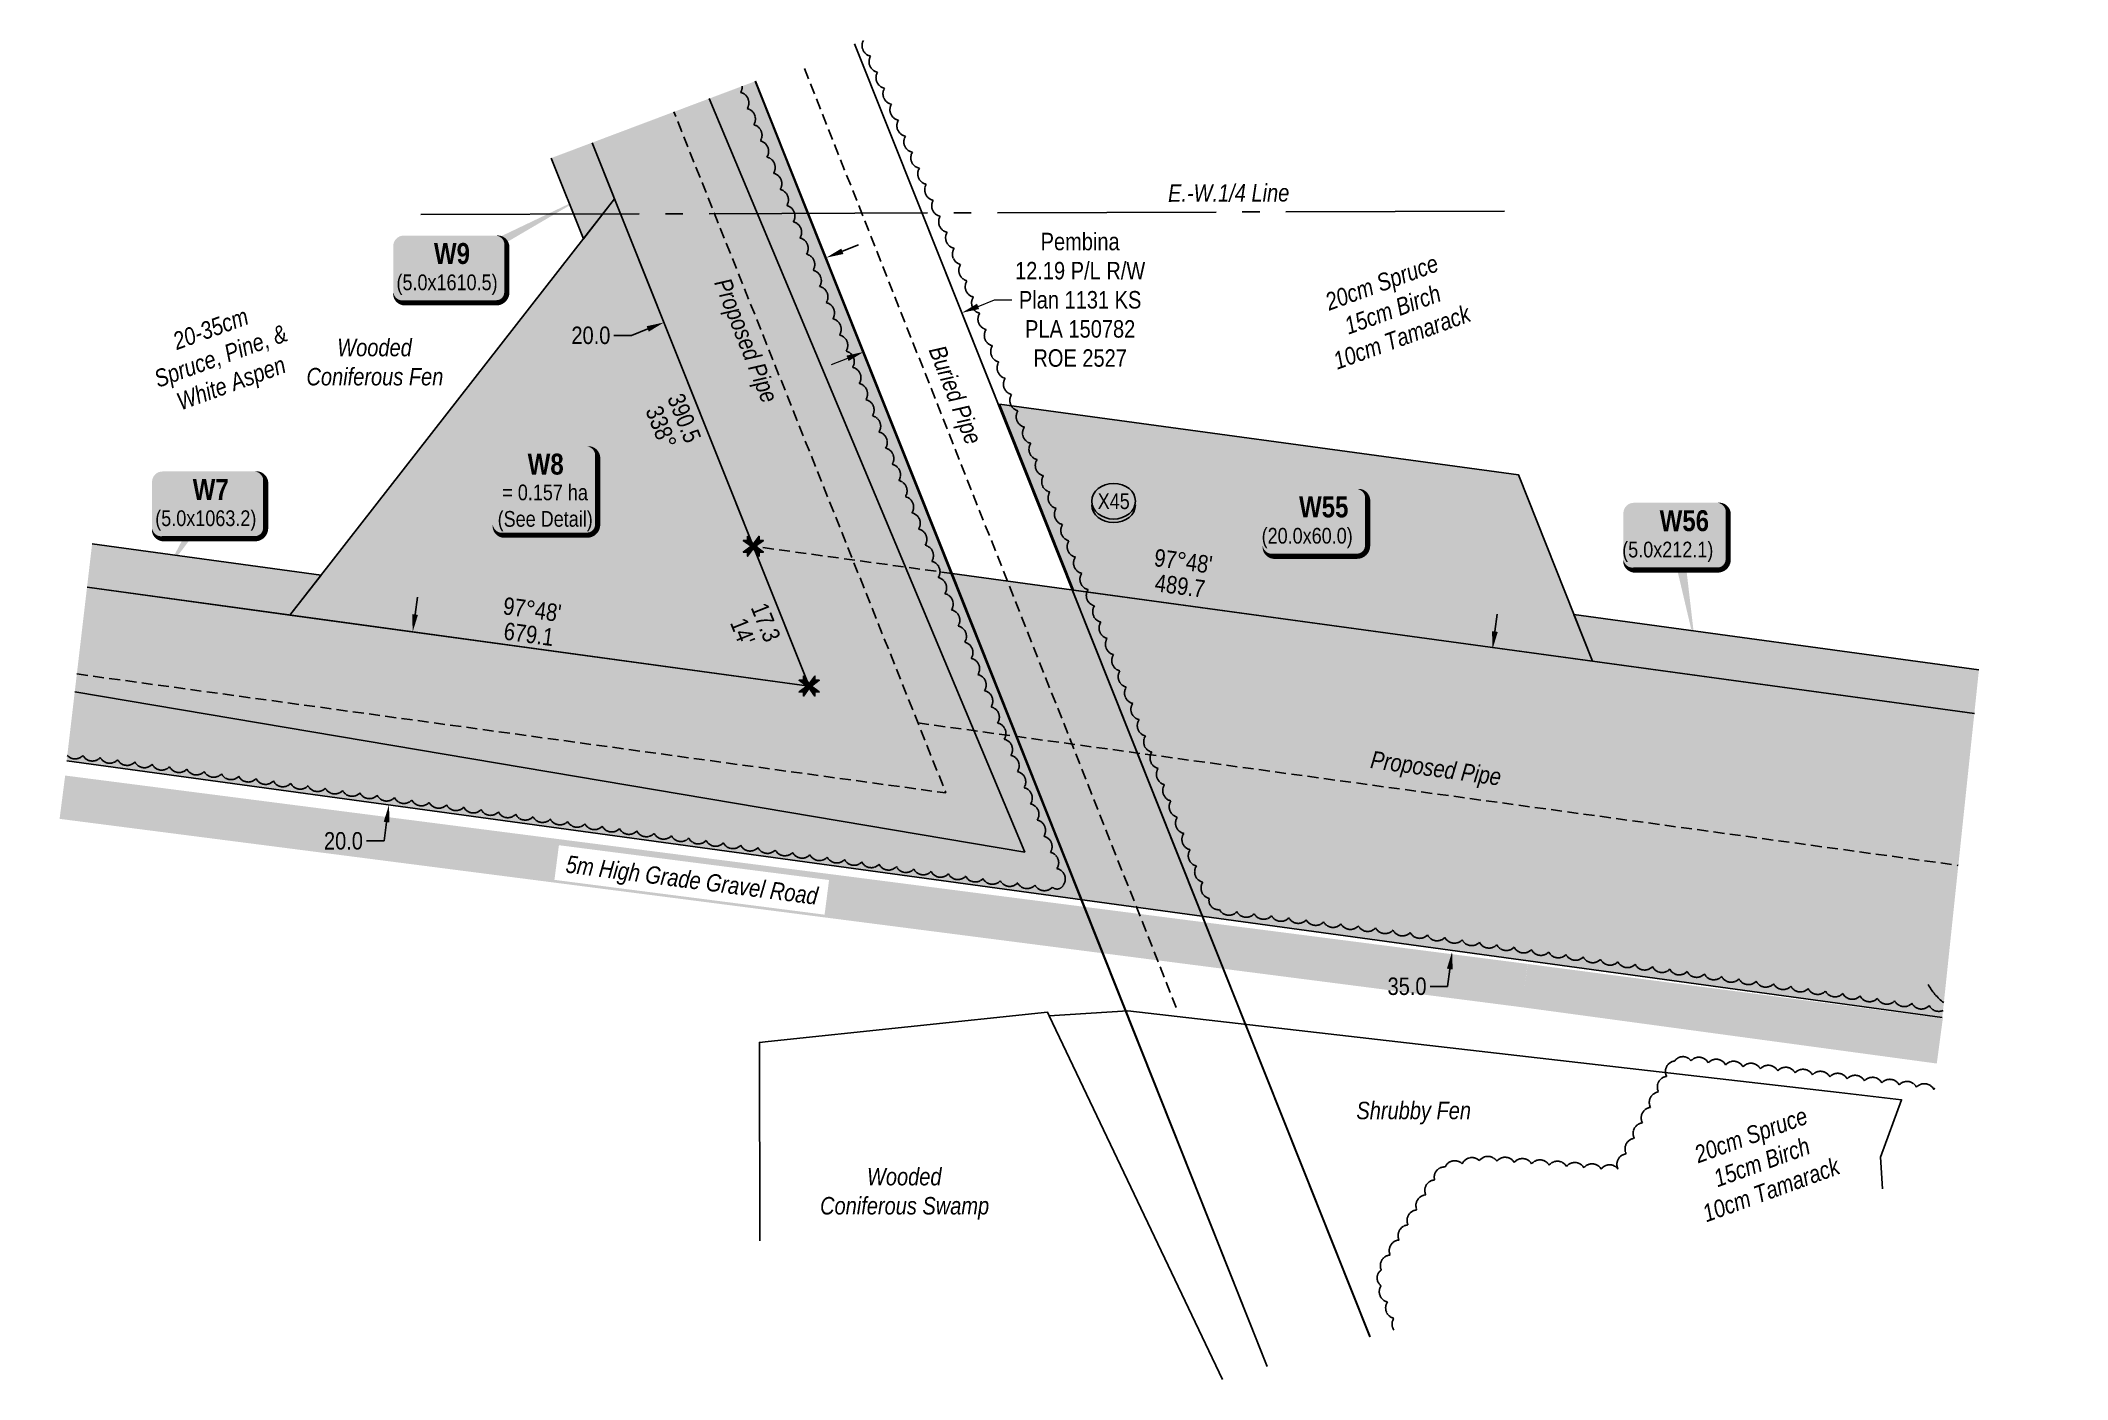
# Model space of a CAD drawing. Extents: x 507565 to 531726, y 6009554 to 6022365.
# Drawn here: x 519786 to 520946, y 6016848 to 6017614 of the extents above; entities that cross this region are included whole.
import ezdxf
from ezdxf.enums import TextEntityAlignment as Align

# ---------------------------------------------------------------- set-up
doc = ezdxf.new("R2010")
doc.units = 0
doc.header["$LTSCALE"] = 5
doc.header["$PDMODE"] = 34
doc.header["$PDSIZE"] = 0.03
for name, pattern in [('0', [1, 1, 0]), ('foc-QUARTERLINE', [33, 25, -3, 2, -3]), ('foc-TRAV', [1.875, 1.25, -0.625]), ('UG_PIPE', [1.875, 1.25, -0.625])]:
    doc.linetypes.add(name, pattern=pattern)
doc.layers.get('Defpoints').update_dxf_attribs({"color": 9})
for name, color, linetype in [('AS-PIPE-UG', 44, 'UG_PIPE'), ('AS-PIPE-UG-T', 44, 'Continuous'), ('AS-ROADS', 254, 'Continuous'), ('F-RW', 190, 'Continuous'), ('L-BD1', 253, 'Continuous'), ('L-MON', 1, 'Continuous'), ('L-QSEC', 8, 'foc-QUARTERLINE'), ('L-SECQ', 8, 'foc-QUARTERLINE'), ('P-CROSSINGS', 250, 'Continuous'), ('P-PROPOSED', 10, 'Continuous'), ('P-PROPOSED-H', 21, 'Continuous'), ('P-TEMP-BLOCKS', 250, 'Continuous'), ('P-TEMP-H', 41, 'Continuous'), ('P-TEMP_WORKSPACE', 46, 'Continuous'), ('P-TRAV', 4, 'foc-TRAV'), ('P-TXT', 4, 'Continuous'), ('T-BUSH', 110, '0'), ('T-BUSH-T', 110, 'Continuous'), ('WETLAND', 143, 'Continuous'), ('WETLAND-T', 146, 'Continuous')]:
    doc.layers.add(name, color=color, linetype=linetype)
doc.layers.add('F-RW-T', color=190, linetype='Continuous', lineweight=9)
doc.layers.add('T-TEXT', color=48, linetype='Continuous', lineweight=18)
doc.styles.add('80', font='ARIALN.TTF', dxfattribs={"height": 10})
doc.styles.add('80CG', font='ARIALN.TTF', dxfattribs={"height": 10})
doc.styles.add('80L', font='ARIALN.TTF', dxfattribs={"height": 10})
doc.styles.add('BOLD', font='ARIALNB.TTF')
doc.styles.add('Crossing', font='ARIALN.TTF', dxfattribs={"height": 10})
doc.styles.get("Standard").update_dxf_attribs({"font": 'ARIALN.TTF'})
doc.dimstyles.new('Compass 5 000', dxfattribs={"dimscale": 5, "dimtxt": 9, "dimasz": 2, "dimexe": 0.2, "dimexo": 0.0625, "dimgap": 0.5, "dimtad": 0, "dimtih": 1, "dimtoh": 1, "dimzin": 0, "dimdsep": 46, "dimtxsty": '80CG', "dimcen": 0.1, "dimse1": 1, "dimse2": 1, "dimclrd": 256, "dimclrt": 256, "dimaunit": 1, "dimadec": 4, "dimazin": 0, "dimtfac": 0.06, "dimtofl": 0, "dimtmove": 0, "dimatfit": 1, "dimfxl": 0.2, "dimtolj": 1, "dimtzin": 0, "dimlwd": -1, "dimarcsym": 0})

msp = doc.modelspace()

# ---------------------------------------------------------------- texts
at = {"layer": 'AS-PIPE-UG-T', "attachment_point": 1, "style": '80L'}
for s, width, insert, char_height, rotation in [('\\pi0.34636;{\\fArial Narrow|b0|i1|c0|p34;Proposed Pipe}', 74.96357435197817, (520180.4039551004, 6017479.488970005), 9.994589999999983, 291.7650821015688), ('\\pi0.31478;{\\fArial Narrow|b0|i1|c0|p34;Buried Pipe}', 59.03587994542974, (520303.1157524424, 6017440.899991605), 9.99458999999999, 291.5875291204611), ('\\pi0.34636;{\\fArial Narrow|b0|i1|c0|p34;Proposed Pipe}', 74.96357435197817, (520547.4516661694, 6017207.638998533), 9.994589999999983, 352.20250080040034)]:
    msp.add_mtext_dynamic_manual_height_columns(s, width=width, gutter_width=50.00000000000011, heights=[0], dxfattribs=dict(at, insert=insert, char_height=char_height, rotation=rotation))
at = {"layer": 'L-BD1', "color": 5}
for s, height, rotation, p in [('390.5', 9.994589999999965, 291.7148854596302, (520154.3274766633, 6017397.962706537)), ('338%%D', 9.994589999999965, 291.7148854596302, (520141.0958690005, 6017392.693227974)), ("97%%d48'", 9.994589999999965, 352.3947254806554, (520439.7912342129, 6017316.05503911)), ('489.7', 9.994589999999965, 352.3947254806554, (520437.9063006479, 6017301.938032654)), ("97%%d48'", 9.994589999999967, 352.2025007445876, (520067.3133562629, 6017288.383892017)), ('679.1', 9.994589999999967, 352.2025007445876, (520065.3810715079, 6017274.273288873))]:
    msp.add_text(s, height=height, rotation=rotation, dxfattribs=at).set_placement(p, align=Align.MIDDLE_CENTER)
at = {"layer": 'L-BD1', "color": 6, "style": '80L'}
for s, p in [('17.3', (520200.944608789, 6017281.029800597)), ("14'", (520187.717622777, 6017275.748731869))]:
    msp.add_text(s, height=9.994589999999992, rotation=291.7650999999788, dxfattribs=at).set_placement(p, align=Align.MIDDLE)
at = {"layer": 'L-SECQ', "insert": (520430.709983368, 6017531.741377724), "char_height": 9.994608100227568, "attachment_point": 1, "rotation": 0.1819939513941735, "style": '80L'}
msp.add_mtext_dynamic_manual_height_columns('\\pi0.34467;{\\fArial Narrow|b0|i1|c0|p34;E.-W.1/4 Line}', width=69.21990012818283, gutter_width=49.97355000000002, heights=[0], dxfattribs=at)
at = {"layer": 'T-BUSH-T', "attachment_point": 1, "rotation": 20.000000000000146, "style": '80L'}
for s, width, insert, char_height in [('\\pi14.737;{\\fArial Narrow|b0|i1|c0|p34;20cm Spruce\\P\\pi20.344;15cm Birch\\P\\pi7.4896;10cm Tamarack }', 95.97219129229055, (520506.0576852227, 6017463.765707816), 9.994589999999992), ('\\pi17.923;{\\fArial Narrow|b0|i1|c0|p34;20-35cm\\P\\pi0.47698;Spruce, Pine, &\\P\\pi8.1605;White Aspen }', 79.52767588992221, (519843.7758275393, 6017440.143995867), 9.99471379999975), ('\\pi14.737;{\\fArial Narrow|b0|i1|c0|p34;20cm Spruce\\P\\pi20.344;15cm Birch\\P\\pi7.4896;10cm Tamarack }', 95.97219129229055, (520717.2594128749, 6016975.68407788), 9.994589999999992)]:
    msp.add_mtext_dynamic_manual_height_columns(s, width=width, gutter_width=50.00084546121528, heights=[0], dxfattribs=dict(at, insert=insert, char_height=char_height))
at = {"layer": 'WETLAND-T', "attachment_point": 1, "style": '80L'}
for s, width, insert, char_height in [('\\pi18.195;{\\fArial Narrow|b0|i1|c0|p34;Wooded \\P\\pi0.58941;Coniferous Fen}', 78.18394679366105, (519937.5568832649, 6017443.347481237), 9.999958177666825), ('\\pi0.47318;{\\fArial Narrow|b0|i1|c0|p34;Shrubby Fen}', 65.41350541476518, (520538.3459003826, 6017006.581285557), 9.994589999999992), ('\\pi27.454;{\\fArial Narrow|b0|i1|c0|p34;Wooded \\P\\pi0.62;Coniferous Swamp}', 96.67947614865426, (520231.3727789345, 6016968.716208131), 9.994589999999992)]:
    msp.add_mtext_dynamic_manual_height_columns(s, width=width, gutter_width=49.99979088833481, heights=[0], dxfattribs=dict(at, insert=insert, char_height=char_height))

# ---------------------------------------------------------------- blocks, each defined once
blk = doc.blocks.new('*U534')
at = {"true_color": 0xff8aff}
h = blk.add_hatch(color=211, dxfattribs=at)
edge = h.paths.add_edge_path()
edge.add_line((-23.99999999999999, -32.34437487338941), (23.99999999999998, -32.34437487338941))
edge.add_arc((23.99999999999998, -26.34437487338941), 6, 270, 360)
edge.add_line((29.99999999999998, -26.34437487338941), (29.99999999999998, 12.5))
edge.add_arc((23.99999999999998, 12.5), 6, 0, 90)
edge.add_line((23.99999999999998, 18.5), (-23.99999999999998, 18.5))
edge.add_arc((-23.99999999999998, 12.5), 6, 90, 180)
edge.add_line((-29.99999999999998, 12.5), (-29.99999999999999, -26.34437487338941))
edge.add_arc((-23.99999999999999, -26.34437487338941), 6, 180, 270)
at = {"color": 250, "flags": 128}
blk.add_lwpolyline([(-23.99999999999999, -32.34437487338941, 3, 3, 0), (23.99999999999998, -32.34437487338941, 3, 3, 0.414213562373095), (29.99999999999998, -26.34437487338941, 3, 3, 0), (29.99999999999998, 12.5, 3, 0, 0.414213562373095), (23.99999999999998, 18.5, 0, 0, 0), (-23.99999999999998, 18.5, 0, 0, 0.414213562373095), (-29.99999999999998, 12.5, 0, 0, 0), (-29.99999999999999, -26.34437487338941, 0, 3, 0.414213562373095)], format="xyseb", close=True, dxfattribs=at)
at = {"flags": 128}
blk.add_lwpolyline([(14.05829575027608, -18.1421236875526, 0, 7.5, 0), (-3.398394867633905e-15, 0, 0, 0, 0)], format="xyseb", dxfattribs=at)
at = {"color": 250}
for tag, p, height, style in [('TEMP_AREA_W1_001', (-9.212824010914055, 2.244292974654144), 12, 'BOLD'), ('ENTER_TEXT_001', (-30.65586630286495, -12.77706553451505), 9, '80')]:
    blk.add_attdef(tag, p, '', height=height, dxfattribs=dict(at, style=style))
blk = doc.blocks.new('*U535')
at = {"true_color": 0xff8aff}
h = blk.add_hatch(color=211, dxfattribs=at)
edge = h.paths.add_edge_path()
edge.add_line((-23.99999999999998, -20), (23.99999999999998, -20))
edge.add_arc((23.99999999999998, -14), 6, 270, 360)
edge.add_line((29.99999999999998, -14), (29.99999999999998, 12.5))
edge.add_arc((23.99999999999998, 12.5), 6, 0, 90)
edge.add_line((23.99999999999998, 18.5), (-23.99999999999998, 18.5))
edge.add_arc((-23.99999999999998, 12.5), 6, 90, 180)
edge.add_line((-29.99999999999998, 12.5), (-29.99999999999998, -14))
edge.add_arc((-23.99999999999998, -14), 6, 180, 270)
at = {"color": 250, "flags": 128}
blk.add_lwpolyline([(-23.99999999999998, -20, 3, 3, 0), (23.99999999999998, -20, 3, 3, 0.414213562373095), (29.99999999999998, -14, 3, 3, 0), (29.99999999999998, 12.5, 3, 0, 0.414213562373095), (23.99999999999998, 18.5, 0, 0, 0), (-23.99999999999998, 18.5, 0, 0, 0.414213562373095), (-29.99999999999998, 12.5, 0, 0, 0), (-29.99999999999998, -14, 0, 3, 0.414213562373095)], format="xyseb", close=True, dxfattribs=at)
at = {"flags": 128}
blk.add_lwpolyline([(16.08799405769185, -14.76280421006894, 0, 7.5, 0), (-3.398394867633904e-15, 0, 0, 0, 0)], format="xyseb", dxfattribs=at)
at = {"color": 250}
for tag, p, height, style in [('TEMP_AREA_W1_001', (-9.212824010914055, 2.244292974654144), 12, 'BOLD'), ('ENTER_TEXT_001', (-30.65586630286495, -12.77706553451505), 9, '80')]:
    blk.add_attdef(tag, p, '', height=height, dxfattribs=dict(at, style=style))
blk = doc.blocks.new('*U498')
at = {"true_color": 0xff8aff}
h = blk.add_hatch(color=211, dxfattribs=at)
edge = h.paths.add_edge_path()
edge.add_line((-23.99999999999998, -20), (23.99999999999998, -20))
edge.add_arc((23.99999999999998, -14), 6, 270, 360)
edge.add_line((29.99999999999998, -14), (29.99999999999998, 12.5))
edge.add_arc((23.99999999999998, 12.5), 6, 0, 90)
edge.add_line((23.99999999999998, 18.5), (-23.99999999999998, 18.5))
edge.add_arc((-23.99999999999998, 12.5), 6, 90, 180)
edge.add_line((-29.99999999999998, 12.5), (-29.99999999999998, -14))
edge.add_arc((-23.99999999999998, -14), 6, 180, 270)
at = {"color": 250, "flags": 128}
blk.add_lwpolyline([(-23.99999999999998, -20, 3, 3, 0), (23.99999999999998, -20, 3, 3, 0.414213562373095), (29.99999999999998, -14, 3, 3, 0), (29.99999999999998, 12.5, 3, 0, 0.414213562373095), (23.99999999999998, 18.5, 0, 0, 0), (-23.99999999999998, 18.5, 0, 0, 0.414213562373095), (-29.99999999999998, 12.5, 0, 0, 0), (-29.99999999999998, -14, 0, 3, 0.414213562373095)], format="xyseb", close=True, dxfattribs=at)
at = {"flags": 128}
blk.add_lwpolyline([(11.27753183540355, -64.26183465403905, 0, 7.499999999999999, 0), (-3.398394867633905e-15, 0, 0, 0, 0)], format="xyseb", dxfattribs=at)
at = {"color": 250}
for tag, p, height, style in [('TEMP_AREA_W1_001', (-9.212824010914055, 2.244292974654144), 12, 'BOLD'), ('ENTER_TEXT_001', (-30.65586630286495, -12.77706553451505), 9, '80')]:
    blk.add_attdef(tag, p, '', height=height, dxfattribs=dict(at, style=style))
blk = doc.blocks.new('*D416')
at = {"layer": 'Defpoints', "color": 0, "transparency": 16777216}
for p in [(520616.7131882549, 6017265.835596819), (520945.6117258493, 6017221.920345018), (520922.4633253374, 6017048.552898321)]:
    blk.add_point(p, dxfattribs=at)
at = {"layer": 'P-TXT', "transparency": 16777216}
for p, q in [((520618.0366646525, 6017275.747630426), (520619.3601410502, 6017285.659664033)), ((520592.2413113454, 6017082.556116516), (520590.9178349476, 6017072.644082908)), ((520590.9178349476, 6017072.644082908), (520580.9178349476, 6017072.644082908))]:
    blk.add_line(p, q, dxfattribs=at)
for points in [[(520616.3846590514, 6017275.968209825), (520619.6886702537, 6017275.527051026), (520616.7131882549, 6017265.835596819)], [(520590.5893057442, 6017082.776695915), (520593.8933169465, 6017082.335537116), (520593.564787743, 6017092.468150123)]]:
    blk.add_solid(points, dxfattribs=at)
at = {"layer": 'P-TXT', "transparency": 16777216, "insert": (520567.7800450433, 6017072.644082907), "char_height": 10, "attachment_point": 5, "style": '80CG'}
blk.add_mtext('\\A1;35.0', dxfattribs=at)
blk = doc.blocks.new('xing2')
h = blk.add_hatch(color=50)
h.dxf.hatch_style = 1
edge = h.paths.add_edge_path()
edge.add_ellipse((0, 0), major_axis=(-12.5, 0), ratio=0.8162973455633619, start_angle=0, end_angle=360)
h = blk.add_hatch(color=250)
h.dxf.hatch_style = 1
edge = h.paths.add_edge_path()
edge.add_ellipse((0, -2.047489049626165), major_axis=(-12.5, 0), ratio=0.8162973455633619, start_angle=0, end_angle=180)
edge.add_line((12.5, -2.047489049626165), (12.5, 0))
edge.add_ellipse((0, 0), major_axis=(-12.5, 0), ratio=0.8162973455633619, start_angle=0, end_angle=180, ccw=False)
edge.add_line((-12.5, 0), (-12.5, -2.047489049626165))
at = {"color": 250}
blk.add_ellipse((0, 0), major_axis=(-12.5, 0), ratio=0.8162973455633619, dxfattribs=at)
blk.add_ellipse((0, -2.047489049626165), major_axis=(-12.5, 0), ratio=0.8162973455633619, start_param=0, end_param=3.141592653589793, dxfattribs=at)
at = {"color": 250, "style": 'Crossing'}
blk.add_attdef('CROSSING', text='', height=9, dxfattribs=at).set_placement((0.08916442567715421, 0.0199513138486509), align=Align.MIDDLE_CENTER)
at = {"color": 250, "style": 'Crossing', "flags": 1}
for tag, p in [('OWNER', (0.08916442567715421, -12.49201765665748)), ('DESCRIPTION', (0.08916442567715421, -25.770021277247)), ('LOCATION', (0.08916442567715421, -39.30337514164421)), ('DWG_REF', (0.08916442567715421, -52.83672900604233))]:
    blk.add_attdef(tag, text='', height=9, dxfattribs=at).set_placement(p, align=Align.MIDDLE_CENTER)
blk = doc.blocks.new('TEMP')
h = blk.add_hatch(color=255)
h.dxf.hatch_style = 1
h.paths.add_polyline_path([(-5.274162218071865e-10, 0.2514284397220763), (-0.6656854269836916, 1.152061669657268), (-0.6656854269836914, 0.6656854303339061), (-1.152061663105632, 0.6656854303339061), (-0.2514284404497631, 5.273246284076549e-10), (-1.152061661774314, -0.665685419564579), (-0.6656854224511335, -0.6656854195645793), (-0.6656854224511335, -1.152061655686338), (-5.273248504522599e-10, -0.2514284436956583), (0.6656854183820542, -1.152061663420681), (0.6656854183820542, -0.6656854208922597), (1.152061656810019, -0.6656854053035203), (0.2514284429676993, 5.273251835191672e-10), (1.152061671303363, 0.6656854258011662), (0.6656854287749412, 0.6656854258011663), (0.6656854131859291, 1.15206166422904)])
h.paths.add_polyline_path([(0.5656854229146121, 0.8485281473411305), (0.5656854319800914, 0.5656854258011663), (0.8485281444547581, 0.5656854258011663), (0.08318903393992505, -1.110223024625157e-16), (0.8485281399220184, -0.5656854150320215), (0.5656854183820542, -0.5656854240973189), (0.5656854183820542, -0.8485281365719858), (1.110223024625157e-16, -0.08318903609469996), (-0.5656854224511336, -0.848528132039064), (-0.5656854224511336, -0.5656854195645794), (-0.8485281349258003, -0.5656854195645796), (-0.08318903284889523, 0), (-0.8485281394583577, 0.5656854303339061), (-0.5656854269836913, 0.5656854303339061), (-0.5656854269836913, 0.8485281428085727), (0, 0.08318903069412065)], flags=16)
h = blk.add_hatch(color=1)
h.dxf.hatch_style = 1
h.paths.add_polyline_path([(0, 0.08318903069412048), (-0.5656854269836913, 0.8485281428085726), (-0.5656854269836911, 0.5656854303339061), (-0.8485281394583579, 0.5656854303339061), (-0.08318903284889523, 0), (-0.8485281349258, -0.5656854195645791), (-0.5656854224511336, -0.5656854195645792), (-0.5656854224511336, -0.8485281320390639), (1.110223024625157e-16, -0.08318903609469996), (0.5656854183820542, -0.8485281365719854), (0.5656854183820542, -0.5656854240973188), (0.8485281399220186, -0.5656854150320215), (0.08318903393992516, -5.551115123125783e-17), (0.8485281444547583, 0.5656854258011663), (0.5656854319800915, 0.5656854258011663), (0.5656854229146121, 0.8485281473411305)])
at = {"color": 1}
for p, q in [((-0.0831890328488953, 0), (0.0831890339399252, 0)), ((0, 0.0831890306941205), (0, -0.08318903609469999))]:
    blk.add_line(p, q, dxfattribs=at)
at = {"color": 255, "flags": 128}
blk.add_lwpolyline([(-0.251428440449763, 5.27325e-10), (-1.152061663105632, 0.6656854303339061), (-0.6656854269836914, 0.6656854303339061), (-0.6656854269836914, 1.152061669657268), (-5.274159999999999e-10, 0.2514284397220763), (0.6656854131859291, 1.15206166422904), (0.6656854287749412, 0.6656854258011663), (1.152061671303363, 0.6656854258011663), (0.2514284429676991, 5.27325e-10), (1.152061656810019, -0.6656854053035204), (0.6656854183820542, -0.6656854208922596), (0.6656854183820542, -1.152061663420681), (-5.27325e-10, -0.2514284436956586), (-0.6656854224511335, -1.152061655686338), (-0.6656854224511335, -0.6656854195645793), (-1.152061661774314, -0.6656854195645793)], close=True, dxfattribs=at)
at = {"color": 1, "flags": 128}
blk.add_lwpolyline([(-0.0831890328488953, 0), (-0.8485281394583578, 0.5656854303339061), (-0.5656854269836913, 0.5656854303339061), (-0.5656854269836913, 0.8485281428085727), (0, 0.0831890306941205), (0.5656854229146121, 0.8485281473411305), (0.5656854319800914, 0.5656854258011663), (0.8485281444547581, 0.5656854258011663), (0.0831890339399252, 0), (0.8485281399220184, -0.5656854150320214), (0.5656854183820542, -0.5656854240973189), (0.5656854183820542, -0.8485281365719856), (0, -0.08318903609469999), (-0.5656854224511335, -0.848528132039064), (-0.5656854224511335, -0.5656854195645792), (-0.8485281349258001, -0.5656854195645792)], close=True, dxfattribs=at)
blk = doc.blocks.new('*U536')
at = {"true_color": 0xff8aff}
h = blk.add_hatch(color=211, dxfattribs=at)
edge = h.paths.add_edge_path()
edge.add_line((-26.49999999999998, -20), (26.49999999999998, -20))
edge.add_arc((26.49999999999998, -14), 6, 270, 360)
edge.add_line((32.49999999999998, -14), (32.49999999999998, 12.5))
edge.add_arc((26.49999999999998, 12.5), 6, 0, 90)
edge.add_line((26.49999999999998, 18.5), (-26.49999999999998, 18.5))
edge.add_arc((-26.49999999999998, 12.5), 6, 90, 180)
edge.add_line((-32.49999999999998, 12.5), (-32.49999999999998, -14))
edge.add_arc((-26.49999999999998, -14), 6, 180, 270)
at = {"flags": 128}
blk.add_lwpolyline([(78.06268342322748, 41.44848096341246, 0, 7.5, 0), (-3.398394867633905e-15, 0, 0, 0, 0)], format="xyseb", dxfattribs=at)
at = {"color": 250, "flags": 128}
blk.add_lwpolyline([(-26.49999999999998, -20, 3, 3, 0), (26.49999999999998, -20, 3, 3, 0.414213562373095), (32.49999999999998, -14, 3, 3, 0), (32.49999999999998, 12.5, 3, 0, 0.414213562373095), (26.49999999999998, 18.5, 0, 0, 0), (-26.49999999999998, 18.5, 0, 0, 0.414213562373095), (-32.49999999999998, 12.5, 0, 0, 0), (-32.49999999999998, -14, 0, 3, 0.414213562373095)], format="xyseb", close=True, dxfattribs=at)
at = {"color": 250}
for tag, p, height, style in [('TEMP_AREA_W1_001', (-9.212824010914055, 2.244292974654144), 12, 'BOLD'), ('ENTER_TEXT_001', (-30.65586630286495, -12.77706553451505), 9, '80')]:
    blk.add_attdef(tag, p, '', height=height, dxfattribs=dict(at, style=style))
blk = doc.blocks.new('*U435')
at = {"true_color": 0xff8aff}
h = blk.add_hatch(color=211, dxfattribs=at)
edge = h.paths.add_edge_path()
edge.add_line((-26.49999999999998, -20), (26.49999999999998, -20))
edge.add_arc((26.49999999999998, -14), 6, 270, 360)
edge.add_line((32.49999999999998, -14), (32.49999999999998, 12.5))
edge.add_arc((26.49999999999998, 12.5), 6, 0, 90)
edge.add_line((26.49999999999998, 18.5), (-26.49999999999998, 18.5))
edge.add_arc((-26.49999999999998, 12.5), 6, 90, 180)
edge.add_line((-32.49999999999998, 12.5), (-32.49999999999998, -14))
edge.add_arc((-26.49999999999998, -14), 6, 180, 270)
at = {"color": 250, "flags": 128}
blk.add_lwpolyline([(-26.49999999999998, -20, 3, 3, 0), (26.49999999999998, -20, 3, 3, 0.414213562373095), (32.49999999999998, -14, 3, 3, 0), (32.49999999999998, 12.5, 3, 0, 0.414213562373095), (26.49999999999998, 18.5, 0, 0, 0), (-26.49999999999998, 18.5, 0, 0, 0.414213562373095), (-32.49999999999998, 12.5, 0, 0, 0), (-32.49999999999998, -14, 0, 3, 0.414213562373095)], format="xyseb", close=True, dxfattribs=at)
at = {"flags": 128}
blk.add_lwpolyline([(-24.67763819515732, -38.87102125945903, 0, 7.5, 0), (-3.398394867633905e-15, 0, 0, 0, 0)], format="xyseb", dxfattribs=at)
at = {"color": 250}
for tag, p, height, style in [('TEMP_AREA_W1_001', (-9.212824010914055, 2.244292974654144), 12, 'BOLD'), ('ENTER_TEXT_001', (-30.65586630286495, -12.77706553451505), 9, '80')]:
    blk.add_attdef(tag, p, '', height=height, dxfattribs=dict(at, style=style))
blk = doc.blocks.new('*D417')
at = {"layer": 'Defpoints', "color": 0, "transparency": 16777216}
for p in [(520312.5218920773, 6017459.655151341), (520313.0942219545, 6017458.218124419), (520256.3932805769, 6017437.30060752)]:
    blk.add_point(p, dxfattribs=at)
at = {"layer": 'F-RW-T', "transparency": 16777216}
for p, q in [((520322.3845091921, 6017461.918200504), (520331.6747964297, 6017465.61827659)), ((520331.6747964297, 6017465.61827659), (520341.6747964297, 6017465.61827659)), ((520247.6753232165, 6017432.163504511), (520238.3850359789, 6017428.463428425))]:
    blk.add_line(p, q, dxfattribs=at)
for points in [[(520321.7678298443, 6017463.466581711), (520323.0011885399, 6017460.369819297), (520313.0942219545, 6017458.218124419)], [(520247.0586438687, 6017433.711885718), (520248.2920025643, 6017430.615123305), (520256.9656104541, 6017435.863580598)]]:
    blk.add_solid(points, dxfattribs=at)
at = {"layer": 'F-RW-T', "transparency": 16777216, "insert": (520380.760744588, 6017465.61827659), "char_height": 10, "attachment_point": 5, "style": '80CG'}
blk.add_mtext('\\A1;Pembina\\P12.19 P/L R/W\\PPlan 1131 KS\\PPLA 150782\\PROE 2527', dxfattribs=at)
blk = doc.blocks.new('*D418')
at = {"layer": 'Defpoints', "color": 0, "transparency": 16777216}
for p in [(519970.2384450951, 6017279.514246441), (519956.6784706662, 6017180.491875417), (519985.3400811041, 6017176.566997628)]:
    blk.add_point(p, dxfattribs=at)
at = {"layer": 'P-TXT', "transparency": 16777216}
for p, q in [((520000.2567788222, 6017285.496906284), (520001.6135021116, 6017295.404443916)), ((519983.9833578148, 6017166.659459996), (519982.5084013376, 6017155.888518775)), ((519982.5084013376, 6017155.888518775), (519972.5084013376, 6017155.888518775))]:
    blk.add_line(p, q, dxfattribs=at)
for points in [[(519998.6055225503, 6017285.723026833), (520001.9080350941, 6017285.270785736), (519998.900055533, 6017275.589368653)], [(519982.3321015429, 6017166.885580544), (519985.6346140867, 6017166.433339448), (519985.3400811041, 6017176.566997628)]]:
    blk.add_solid(points, dxfattribs=at)
at = {"layer": 'P-TXT', "transparency": 16777216, "insert": (519959.3023986088, 6017155.888518775), "char_height": 10, "attachment_point": 5, "style": '80CG'}
blk.add_mtext('\\A1;20.0', dxfattribs=at)
blk = doc.blocks.new('*D419')
at = {"layer": 'Defpoints', "color": 0, "transparency": 16777216}
for p in [(520231.3454040058, 6017500.035620218), (520138.5353428978, 6017462.986630413), (520142.6408167833, 6017452.702158848)]:
    blk.add_point(p, dxfattribs=at)
at = {"layer": 'P-TXT', "transparency": 16777216}
for p, q in [((520244.7382317146, 6017493.458581588), (520254.025585538, 6017497.166014522)), ((520133.3534629599, 6017448.994725914), (520124.066109136, 6017445.28729298)), ((520124.066109136, 6017445.28729298), (520114.066109136, 6017445.28729298))]:
    blk.add_line(p, q, dxfattribs=at)
for points in [[(520244.1203262254, 6017495.006473892), (520245.3561372035, 6017491.910689284), (520235.4508778912, 6017489.751148654)], [(520132.7355574707, 6017450.542618218), (520133.9713684488, 6017447.44683361), (520142.6408167833, 6017452.702158848)]]:
    blk.add_solid(points, dxfattribs=at)
at = {"layer": 'P-TXT', "transparency": 16777216, "insert": (520100.8601064081, 6017445.28729298), "char_height": 10, "attachment_point": 5, "style": '80CG'}
blk.add_mtext('\\A1;20.0', dxfattribs=at)

# ---------------------------------------------------------------- dimensions: what is measured, and where the dimension line sits
at = {"layer": 'F-RW-T', "color": 6}
dim = msp.add_aligned_dim(p1=(520256.3932805771, 6017437.30060752), p2=(520312.5218920776, 6017459.655151341), distance=-1.5468056961422139, text='Pembina\\P12.19 P/L R/W\\PPlan 1131 KS\\PPLA 150782\\PROE 2527', dimstyle='Compass 5 000', dxfattribs=at)
dim.commit()
dim.dimension.update_dxf_attribs({"geometry": '*D417', "text_midpoint": (520380.760744588, 6017465.61827659)})
at = {"layer": 'P-TXT', "color": 6}
for base, p1, p2, angle, picture, middle in [((520142.6408167833, 6017452.702158848), (520231.3454040058, 6017500.03562022), (520138.535342898, 6017462.986630413), 201.76146540983638, '*D419', (520100.8601064081, 6017445.28729298)), ((519985.3400811041, 6017176.566997628), (519970.2384450952, 6017279.514246443), (519956.6784706663, 6017180.491875418), 262.2025008005046, '*D418', (519959.3023986088, 6017155.888518775))]:
    dim = msp.add_linear_dim(base=base, p1=p1, p2=p2, angle=angle, text='20.0', dimstyle='Compass 5 000', dxfattribs=at)
    dim.commit()
    dim.dimension.update_dxf_attribs({"geometry": picture, "text_midpoint": middle, "dimtype": 161})
at = {"layer": 'P-TXT'}
dim = msp.add_linear_dim(base=(520616.7131882549, 6017265.835596819), p1=(520922.4633253376, 6017048.552898321), p2=(520945.6117258493, 6017221.920345017), angle=82.39472542201618, text='35.0', dimstyle='Compass 5 000', dxfattribs=at)
dim.commit()
dim.dimension.update_dxf_attribs({"geometry": '*D416', "text_midpoint": (520567.7800450433, 6017072.644082907), "dimtype": 161})

# ---------------------------------------------------------------- hatches: boundary and pattern name
at = {"layer": 'P-PROPOSED-H', "transparency": 33554687}
h = msp.add_hatch(color=256, dxfattribs=at)
h.dxf.hatch_style = 1
h.paths.add_polyline_path([(520195.0812426991, 6017590.862984897), (520101.5346872758, 6017555.618578517), (520225.7430422969, 6017244.525831517), (519812.591164924, 6017301.102227665), (519800.94705109, 6017201.817501573), (520874.0041496567, 6017054.874677788), (520892.336566251, 6017228.916205311), (520307.6248772483, 6017308.985743823)])
at = {"layer": 'P-TEMP-H'}
h = msp.add_hatch(color=256, dxfattribs=at)
h.dxf.hatch_style = 1
h.paths.add_polyline_path([(520101.5348671461, 6017555.618646284), (520078.1483686257, 6017546.807597561), (520096.6112623177, 6017500.565374708), (520114.404680714, 6017523.384869876)])
h = msp.add_hatch(color=256, dxfattribs=at)
h.dxf.hatch_style = 1
h.paths.add_polyline_path([(520225.7430422969, 6017244.525831526), (519928.6844694867, 6017285.204585249), (520114.4046807135, 6017523.384870036)])
h = msp.add_hatch(color=256, dxfattribs=at)
h.dxf.hatch_style = 1
h.paths.add_polyline_path([(520334.5989691302, 6017405.980354859), (520377.0118793164, 6017299.483992213), (520673.9025301804, 6017258.828233403), (520631.470410695, 6017365.517471843)])
h = msp.add_hatch(color=256, dxfattribs=at)
h.dxf.hatch_style = 1
h.paths.add_polyline_path([(519815.5021758822, 6017325.923259972), (519812.5911649, 6017301.102227462), (519928.6844694867, 6017285.20458509), (519946.4522172157, 6017307.991158433)])
h = msp.add_hatch(color=256, dxfattribs=at)
h.dxf.hatch_style = 1
h.paths.add_polyline_path([(520892.336566251, 6017228.916205312), (520894.9566389238, 6017253.790255487), (520663.272186688, 6017285.520410622), (520673.9025301795, 6017258.828233397)])

# ---------------------------------------------------------------- linework, layer by layer
at = {"layer": 'AS-PIPE-UG', "flags": 128}
for points in [[(520435.743769422, 6017060.49911306), (520221.8942529072, 6017600.964999073)], [(519806.7691080918, 6017251.459865355), (520303.9673982432, 6017183.374279942), (520240.192572106, 6017343.104966731), (520148.3075286138, 6017573.24061731)], [(520287.9911494269, 6017223.407435625), (520883.1712975843, 6017141.904362078)]]:
    msp.add_lwpolyline(points, dxfattribs=at)
at = {"layer": 'AS-ROADS', "flags": 128}
for points in [[(519798.4975767529, 6017180.93180843, 24.99999999999971, 24.99999999999971, 0), (520635.163769427, 6017073.079113026, 0, 0, 0)], [(520635.163769427, 6017073.079113026, 24.9865759999999, 26.06430480382926, 0), (520872.5828877019, 6017041.38171573, 24.9865759999999, 26.06430480382926, 0)]]:
    msp.add_lwpolyline(points, format="xyseb", dxfattribs=at)
at = {"layer": 'F-RW'}
for points in [[(520251.7029317115, 6017612.195655133), (520289.1147284429, 6017518.426719408), (520546.5899122562, 6016871.94855033)], [(520251.7046156524, 6017612.19628957), (520289.1167780151, 6017518.426724783), (520546.5902982866, 6016871.948661861)], [(520487.7748978939, 6016854.955822914), (520223.6175295238, 6017518.208590561), (520194.8408027807, 6017590.772397262)], [(520487.7756468276, 6016854.956039294), (520307.6248772483, 6017308.985743832), (520195.0812426993, 6017590.862984912)]]:
    msp.add_lwpolyline(points, dxfattribs=at)
at = {"layer": 'L-QSEC'}
msp.add_line((520623.5085413526, 6017516.470374485), (519992.0829295405, 6017514.38176108), dxfattribs=at)
at = {"layer": 'P-PROPOSED', "flags": 128}
for points in [[(520892.3365662508, 6017228.916205322), (520307.6248772483, 6017308.985743832), (520195.0812426993, 6017590.862984912)], [(520101.5346872754, 6017555.618578526), (520225.7430422969, 6017244.525831526), (519812.591164924, 6017301.102227676)], [(519800.94705109, 6017201.817501584), (520874.0041496566, 6017054.874677798)]]:
    msp.add_lwpolyline(points, dxfattribs=at)
at = {"layer": 'P-TEMP_WORKSPACE', "flags": 128}
for points in [[(520078.148368681, 6017546.807597597), (520096.6112623177, 6017500.565374883), (520114.404680714, 6017523.384870036), (520101.5348671977, 6017555.618646313)], [(519812.5911649149, 6017301.1022276), (519928.6844694867, 6017285.204585249), (519946.4522172157, 6017307.991158592), (519815.5021758992, 6017325.923260132)], [(520894.9566389238, 6017253.790255497), (520663.272186688, 6017285.520410633), (520673.9025301795, 6017258.828233407), (520892.3365662509, 6017228.916205321)]]:
    msp.add_lwpolyline(points, dxfattribs=at)
for points in [[(520225.7430422969, 6017244.525831526), (519928.6844694867, 6017285.204585249), (520114.4046807135, 6017523.384870036)], [(520334.5989691302, 6017405.980354859), (520377.0118793164, 6017299.483992213), (520673.9025301804, 6017258.828233403), (520631.470410695, 6017365.517471843)]]:
    msp.add_lwpolyline(points, close=True, dxfattribs=at)
at = {"layer": 'P-TRAV'}
msp.add_line((520307.6248772483, 6017308.985743832), (520193.7821566304, 6017324.575194619), dxfattribs=at)
at = {"layer": 'T-BUSH', "flags": 128}
for points in [[(520256.7653749035, 6017614.102970739, 0.5072479310113118), (520260.8793695431, 6017605.158851755, 0.52056705), (520264.863656636, 6017595.992757406, 0.52056705), (520268.847943729, 6017586.826663055, 0.52056705), (520272.8322308221, 6017577.660568706, 0.52056705), (520276.8165179151, 6017568.494474357, 0.52056705), (520280.8008050083, 6017559.328380006, 0.52056705), (520284.7850921014, 6017550.162285657, 0.52056705), (520288.7693791944, 6017540.996191307, 0.52056705), (520292.7536662873, 6017531.830096957, 0.52056705), (520296.7379533804, 6017522.66400261, 0.52056705), (520300.7222404734, 6017513.497908258, 0.52056705), (520304.7065275664, 6017504.331813908, 0.52056705), (520308.6908146594, 6017495.165719563, 0.52056705), (520312.3797938731, 6017485.877634441, 0.52056705), (520316.0261454117, 6017476.571939962, 0.52056705), (520319.6724969502, 6017467.266245483, 0.52056705), (520323.3188484887, 6017457.960551005, 0.52056705), (520326.9652000273, 6017448.654856532, 0.52056705), (520330.6115515658, 6017439.349162049, 0.52056705), (520334.2579031044, 6017430.04346757, 0.52056705), (520337.9042546429, 6017420.737773092, 0.52056705), (520341.5506061815, 6017411.432078613, 0.52056705), (520345.1969577197, 6017402.126384134, 0.52056705), (520348.8433092586, 6017392.820689661, 0.52056705), (520352.4896607971, 6017383.514995178, 0.52056705), (520356.1360123354, 6017374.2093007, 0.52056705), (520359.7823638742, 6017364.903606221, 0.52056705), (520363.4287154128, 6017355.597911743, 0.52056705), (520367.075066951, 6017346.292217264, 0.52056705), (520370.7214184899, 6017336.986522785, 0.52056705), (520374.3677700284, 6017327.680828312, 0.52056705), (520378.0141215666, 6017318.375133829, 0.52056705), (520381.6604731055, 6017309.069439351, 0.52056705), (520385.306824644, 6017299.763744872, 0.52056705), (520388.9531761823, 6017290.458050393, 0.52056705), (520392.5995277211, 6017281.152355915, 0.52056705), (520396.2458792597, 6017271.846661442, 0.52056705), (520399.8922307979, 6017262.540966959, 0.52056705), (520403.5385823368, 6017253.23527248, 0.52056705), (520407.1849338753, 6017243.929578002, 0.52056705), (520410.8312854136, 6017234.623883523, 0.52056705), (520414.4776369524, 6017225.318189044, 0.52056705), (520418.123988491, 6017216.012494566, 0.52056705), (520421.7703400295, 6017206.706800093, 0.52056705), (520425.4166915681, 6017197.40110561, 0.52056705), (520429.0630431066, 6017188.095411131, 0.52056705), (520432.7093946451, 6017178.789716653, 0.52056705), (520436.3557461837, 6017169.484022174, 0.52056705), (520440.0020977223, 6017160.178327695, 0.52056705), (520443.6484492608, 6017150.872633222, 0.52056705), (520447.2948007993, 6017141.566938739, 0.52056705), (520450.9411523379, 6017132.261244261, 0.52056705), (520454.5875038764, 6017122.955549782, 0.52056705), (520460.4932167875, 6017116.578508227, 0.52056705), (520470.4196451463, 6017115.413240316, 0.52056705), (520480.3460735052, 6017114.247972406, 0.52056705), (520490.272501864, 6017113.082704495, 0.52056705), (520500.1989302229, 6017111.917436584, 0.52056705), (520510.1253585817, 6017110.752168672, 0.52056705), (520520.0517869406, 6017109.586900761, 0.52056705), (520529.9782152994, 6017108.421632851, 0.52056705), (520539.9046436583, 6017107.25636494, 0.52056705), (520549.8310720171, 6017106.091097028, 0.52056705), (520559.7495964637, 6017104.864655821, 0.52056705), (520569.6462163246, 6017103.468681403, 0.52056705), (520579.5428361863, 6017102.072706976, 0.52056705), (520589.4394560476, 6017100.676732553, 0.52056705), (520599.336075909, 6017099.28075813, 0.52056705), (520609.2326957702, 6017097.884783708, 0.52056705), (520619.1293156315, 6017096.488809285, 0.52056705), (520629.0259354929, 6017095.092834862, 0.52056705), (520638.9225553542, 6017093.696860445, 0.52056705), (520648.8191752152, 6017092.300886017, 0.52056705), (520658.7157950768, 6017090.904911594, 0.52056705), (520668.6124149381, 6017089.508937172, 0.52056705), (520678.5090347991, 6017088.112962749, 0.52056705), (520688.4056546608, 6017086.716988326, 0.52056705), (520698.302274522, 6017085.321013903, 0.52056705), (520708.1988943834, 6017083.925039486, 0.52056705), (520718.0955142447, 6017082.529065059, 0.52056705), (520727.992134106, 6017081.133090636, 0.52056705), (520737.8887539674, 6017079.737116213, 0.52056705), (520747.7853738286, 6017078.34114179, 0.52056705), (520757.6819936896, 6017076.945167367, 0.52056705), (520767.5786135513, 6017075.549192945, 0.52056705), (520777.4752334126, 6017074.153218522, 0.52056705), (520787.3718532736, 6017072.7572441, 0.52056705), (520797.2684731352, 6017071.361269682, 0.52056705), (520807.1650929965, 6017069.965295254, 0.52056705), (520817.0617128575, 6017068.569320831, 0.52056705), (520826.9583327192, 6017067.173346409, 0.52056705), (520836.8549525804, 6017065.777371987, 0.52056705), (520846.7515724418, 6017064.381397563, 0.52056705), (520856.6481923031, 6017062.985423141, 0.52056705), (520866.5477915959, 6017061.611385774, 0.3954002749799567), (520874.4233687576, 6017058.854596772)], [(519801.2943554794, 6017204.778827941, 0.438214501067332), (519810.2646411634, 6017204.871218571, 0.52056705), (519820.1829702546, 6017203.638912889, 0.52056705), (519830.1012993458, 6017202.406607196, 0.52056705), (519840.0114992585, 6017201.112208437, 0.52056705), (519849.9127881506, 6017199.749744658, 0.52056705), (519859.8140770421, 6017198.38728088, 0.52056705), (519869.7153659342, 6017197.024817101, 0.52056705), (519879.616654826, 6017195.662353322, 0.52056705), (519889.5179437178, 6017194.299889543, 0.52056705), (519899.4192326096, 6017192.937425769, 0.52056705), (519909.3205215015, 6017191.574961985, 0.52056705), (519919.2218103932, 6017190.212498206, 0.52056705), (519929.1230992851, 6017188.850034426, 0.52056705), (519939.0243881769, 6017187.487570647, 0.52056705), (519948.9256770684, 6017186.125106868, 0.52056705), (519958.8269659604, 6017184.76264309, 0.52056705), (519968.7282548519, 6017183.400179311, 0.52056705), (519978.6295437441, 6017182.037715532, 0.52056705), (519988.5308326355, 6017180.675251758, 0.52056705), (519998.4321215277, 6017179.312787973, 0.52056705), (520008.3334104195, 6017177.950324195, 0.52056705), (520018.2346993113, 6017176.587860416, 0.52056705), (520028.1359882031, 6017175.225396636, 0.52056705), (520038.0372770949, 6017173.862932857, 0.52056705), (520047.9385659867, 6017172.500469078, 0.52056705), (520057.8398548785, 6017171.138005299, 0.52056705), (520067.7411437703, 6017169.775541521, 0.52056705), (520077.6424326618, 6017168.413077747, 0.52056705), (520087.5437215539, 6017167.050613962, 0.52056705), (520097.4450104454, 6017165.688150183, 0.52056705), (520107.3462993375, 6017164.325686404, 0.52056705), (520117.2475882293, 6017162.963222626, 0.52056705), (520127.1488771212, 6017161.600758846, 0.52056705), (520137.0501660129, 6017160.238295067, 0.52056705), (520146.9514549047, 6017158.875831288, 0.52056705), (520156.8527437965, 6017157.513367514, 0.52056705), (520166.7540326884, 6017156.15090373, 0.52056705), (520176.6553215801, 6017154.788439951, 0.52056705), (520186.5566104716, 6017153.425976172, 0.52056705), (520196.4578993638, 6017152.063512393, 0.52056705), (520206.3591882553, 6017150.701048614, 0.52056705), (520216.2604771474, 6017149.338584836, 0.52056705), (520226.1617660389, 6017147.976121056, 0.52056705), (520236.063054931, 6017146.613657277, 0.52056705), (520245.9643438227, 6017145.251193503, 0.52056705), (520255.8656327146, 6017143.888729719, 0.52056705), (520265.7669216064, 6017142.52626594, 0.52056705), (520275.6682104982, 6017141.163802161, 0.52056705), (520285.56949939, 6017139.801338382, 0.52056705), (520295.4707882818, 6017138.438874603, 0.52056705), (520305.3720771736, 6017137.076410824, 0.52056705), (520315.2733660651, 6017135.713947046, 0.52056705), (520325.1746549572, 6017134.351483271, 0.52056705), (520335.0905139532, 6017133.100319494, 0.52056705), (520345.0088693606, 6017131.868225633, 0.52056705), (520354.9272247679, 6017130.636131772, 0.52056705), (520364.8455801749, 6017129.404037911, 0.52056705), (520371.2825195599, 6017130.839069832, 0.52056705), (520367.5110835524, 6017140.094776165, 0.52056705), (520363.7396475447, 6017149.350482497, 0.52056705), (520359.9682115366, 6017158.606188829, 0.52056705), (520356.1967755292, 6017167.861895162, 0.52056705), (520352.4253395214, 6017177.117601493, 0.52056705), (520348.6539035137, 6017186.373307825, 0.52056705), (520344.8824675059, 6017195.629014158, 0.52056705), (520341.1110314978, 6017204.884720489, 0.52056705), (520337.3395954904, 6017214.140426828, 0.52056705), (520333.5681594826, 6017223.396133155, 0.52056705), (520329.7967234745, 6017232.651839486, 0.52056705), (520326.0252874671, 6017241.907545819, 0.52056705), (520322.2538514593, 6017251.163252151, 0.52056705), (520318.4824154516, 6017260.418958488, 0.52056705), (520314.7109794438, 6017269.674664815, 0.52056705), (520310.9395434358, 6017278.930371147, 0.52056705), (520307.1681074283, 6017288.18607748, 0.52056705), (520303.3966714205, 6017297.441783812, 0.52056705), (520299.6252354124, 6017306.697490149, 0.52056705), (520295.853799405, 6017315.953196476, 0.52056705), (520292.0823633972, 6017325.208902808, 0.52056705), (520288.3109273895, 6017334.464609141, 0.52056705), (520284.5394913817, 6017343.720315472, 0.52056705), (520280.768055374, 6017352.97602181, 0.52056705), (520276.9966193662, 6017362.231728137, 0.52056705), (520273.2251833585, 6017371.487434469, 0.52056705), (520269.4537473504, 6017380.743140802, 0.52056705), (520265.682311343, 6017389.998847133, 0.52056705), (520261.9108753352, 6017399.254553465, 0.52056705), (520258.1394393275, 6017408.510259798, 0.52056705), (520254.3680033197, 6017417.765966129, 0.52056705), (520250.5965673119, 6017427.021672462, 0.52056705), (520246.8251313042, 6017436.277378795, 0.52056705), (520243.0536952963, 6017445.533085126, 0.52056705), (520239.2822592883, 6017454.788791459, 0.52056705), (520235.5108232808, 6017464.044497791, 0.52056705), (520231.7393872731, 6017473.300204128, 0.52056705), (520227.967951265, 6017482.555910455, 0.52056705), (520224.1965152576, 6017491.811616787, 0.52056705), (520220.4250792498, 6017501.067323119, 0.52056705), (520216.6536432421, 6017510.323029452, 0.52056705), (520212.8822072343, 6017519.578735789, 0.52056705), (520209.1107712262, 6017528.834442116, 0.52056705), (520205.3393352188, 6017538.090148448, 0.52056705), (520201.567899211, 6017547.345854781, 0.52056705), (520197.7964632029, 6017556.601561112, 0.52056705), (520194.0250271955, 6017565.85726745, 0.52056705), (520190.2535911877, 6017575.112973777, 0.52056705), (520186.48215518, 6017584.368680109, 0.157286261097748), (520187.4486081801, 6017587.987329342, 0.157286261097748)], [(520865.9500297172, 6017073.784843389, 0.1141677711281854), (520874.8960716695, 6017063.342272272, 0.1141677711281854)], [(520869.7168133966, 6017014.172212417, 0.03154099043005449), (520869.1628535327, 6017013.638970627, 0.52056705), (520859.2532816521, 6017014.939822039, 0.52056705), (520849.3419625263, 6017016.22653415, 0.52056705), (520839.4138194015, 6017017.377100694, 0.52056705), (520829.4856762764, 6017018.527667228, 0.52056705), (520819.557533152, 6017019.678233769, 0.52056705), (520809.6293900272, 6017020.828800313, 0.52056705), (520799.7012469023, 6017021.979366847, 0.52056705), (520789.7731037776, 6017023.129933387, 0.52056705), (520779.8449606525, 6017024.280499926, 0.52056705), (520769.916817528, 6017025.431066466, 0.52056705), (520759.9886744032, 6017026.581633005, 0.52056705), (520750.0605312784, 6017027.732199544, 0.52056705), (520740.1323881536, 6017028.882766085, 0.52056705), (520730.2042450288, 6017030.033332624, 0.52056705), (520720.9300961131, 6017029.948979983, 0.52056705), (520716.3028111885, 6017021.090082563, 0.52056705), (520711.6755262645, 6017012.231185143, 0.52056705), (520707.0482413403, 6017003.372287728, 0.52056705), (520702.4209564159, 6016994.513390303, 0.52056705), (520697.7936714917, 6016985.654492883, 0.52056705), (520693.1663865671, 6016976.795595463, 0.52056705), (520688.5391016431, 6016967.936698044, 0.52056705), (520678.9308393644, 6016968.048203618, 0.52056705), (520668.964861898, 6016968.803930028, 0.52056705), (520658.9988844316, 6016969.559656439, 0.52056705), (520649.0329069652, 6016970.315382849, 0.52056705), (520639.0669294988, 6016971.07110926, 0.52056705), (520629.1009520324, 6016971.826835671, 0.52056705), (520619.134974566, 6016972.582562081, 0.52056705), (520609.1939489093, 6016972.869108622, 0.52056705), (520599.3643409998, 6016971.060618199, 0.52056705), (520589.5347330902, 6016969.252127776, 0.52056705), (520583.5880586327, 6016961.879431993, 0.52056705), (520578.4993395426, 6016953.277294625, 0.52056705), (520573.4106204524, 6016944.675157257, 0.52056705), (520568.3219013622, 6016936.073019895, 0.52056705), (520563.2331822721, 6016927.470882522, 0.52056705), (520558.1444631818, 6016918.868745155, 0.52056705), (520553.0557440913, 6016910.266607787, 0.52056705), (520552.9238480998, 6016901.264109952, 0.52056705), (520556.5660273621, 6016891.956781684, 0.52056705), (520560.2082066244, 6016882.649453416, 0.3026067338647461), (520560.2133930196, 6016875.884621716)]]:
    msp.add_lwpolyline(points, format="xyb", dxfattribs=at)
at = {"layer": 'WETLAND'}
for points in [[(520168.4464305188, 6017580.828108261), (520349.0797694278, 6017149.468112999), (519805.5778407116, 6017241.30240235)], [(520197.5654168763, 6016926.911238346), (520197.2742694261, 6017040.506612944), (520202.2037694248, 6017041.164612945), (520362.1137694287, 6017057.838113002), (520363.0727694199, 6017055.825613031), (520462.2927666512, 6016847.593571711)], [(520462.2927666512, 6016847.593571711), (520363.0727694199, 6017055.825613031), (520408.0562694249, 6017058.586113003), (520814.9417694255, 6017011.822612996), (520850.7082694268, 6017007.711612956), (520838.7332694251, 6016974.938612952), (520839.8594031978, 6016956.679440447)]]:
    msp.add_lwpolyline(points, dxfattribs=at)

# ---------------------------------------------------------------- block references
at = {"layer": 'L-MON', "color": 4, "xscale": 4.997294999999996, "yscale": 4.997294999999996, "zscale": 4.997294999999996}
msp.add_blockref('TEMP', (520193.7821566304, 6017324.575194619), dxfattribs=at)
at = {"layer": 'L-MON', "xscale": 4.997294999999996, "yscale": 4.997294999999996, "zscale": 4.997294999999996}
msp.add_blockref('TEMP', (520225.7430422969, 6017244.525831526), dxfattribs=at)
at = {"layer": 'P-CROSSINGS', "xscale": 0.999459, "yscale": 0.999459, "zscale": 0.999459}
msp.add_blockref('xing2', (520399.8811128549, 6017350.363575757), dxfattribs=at).add_auto_attribs({'CROSSING': 'X45'})
at = {"layer": 'P-TEMP-BLOCKS'}
for name, p, xscale, yscale, zscale, values in [('*U536', (520020.273079205, 6017483.942151772), 0.9994630399999951, 0.9994630399999951, 0.9994630399999951, {'TEMP_AREA_W1_001': 'W9', 'ENTER_TEXT_001': '(5.0x1610.5)'}), ('*U435', (519882.2641967181, 6017348.909457246), 0.9994630399999951, 0.9994630399999951, 0.9994630399999951, {'TEMP_AREA_W1_001': 'W7', 'ENTER_TEXT_001': '(5.0x1063.2)'}), ('*U535', (520515.2216161305, 6017338.869690289), 0.999459, 0.999459, 0.999459, {'TEMP_AREA_W1_001': 'W55', 'ENTER_TEXT_001': '(20.0x60.0)'}), ('*U498', (520721.5213849238, 6017330.972933289), 0.999459, 0.999459, 0.999459, {'TEMP_AREA_W1_001': 'W56', 'ENTER_TEXT_001': '(5.0x212.1)'})]:
    msp.add_blockref(name, p, dxfattribs=dict(at, xscale=xscale, yscale=yscale, zscale=zscale)).add_auto_attribs(values)
ref = msp.add_blockref('*U534', (520074.7175053085, 6017363.259629415), dxfattribs=dict(at, xscale=0.999459, yscale=0.999459, zscale=0.999459))
ref.add_attrib('TEMP_AREA_W1_001', 'W8', (520064.6956449401, 6017365.604972108), dxfattribs={"layer": '0', "color": 250, "height": 11.993508, "style": 'BOLD'})
ref.add_attrib('ENTER_TEXT_001', '= 0.157 ha', (520050.1619021284, 6017350.912848743), dxfattribs={"layer": '0', "color": 250, "height": 8.995130999999997, "style": '80'})
ref.add_attrib('ENTER_TEXT_002', '(See Detail)', (520047.5204260742, 6017335.761432088), dxfattribs={"layer": '0', "color": 250, "height": 8.995130999999997, "style": '80'})

msp.set_redraw_order([(e.dxf.handle, doc.entitydb.next_handle()) for e in msp.query("TEXT MTEXT ATTDEF DIMENSION ARC_DIMENSION")])  # texts and dimensions are drawn at this point

# ---------------------------------------------------------------- next in the draw order: texts
at = {"layer": 'T-TEXT', "insert": (520086.8825532105, 6017147.844474033), "char_height": 9.994589999999992, "attachment_point": 1, "rotation": 352.6546418190656, "style": '80L', "bg_fill": 2}
msp.add_mtext_dynamic_manual_height_columns('\\pi0.48825;{\\fArial Narrow|b0|i1|c0|p34;5m High Grade Gravel Road}', width=145.8366984993179, gutter_width=50.0273459478419, heights=[0], dxfattribs=at)

doc.saveas('drawing.dxf')
